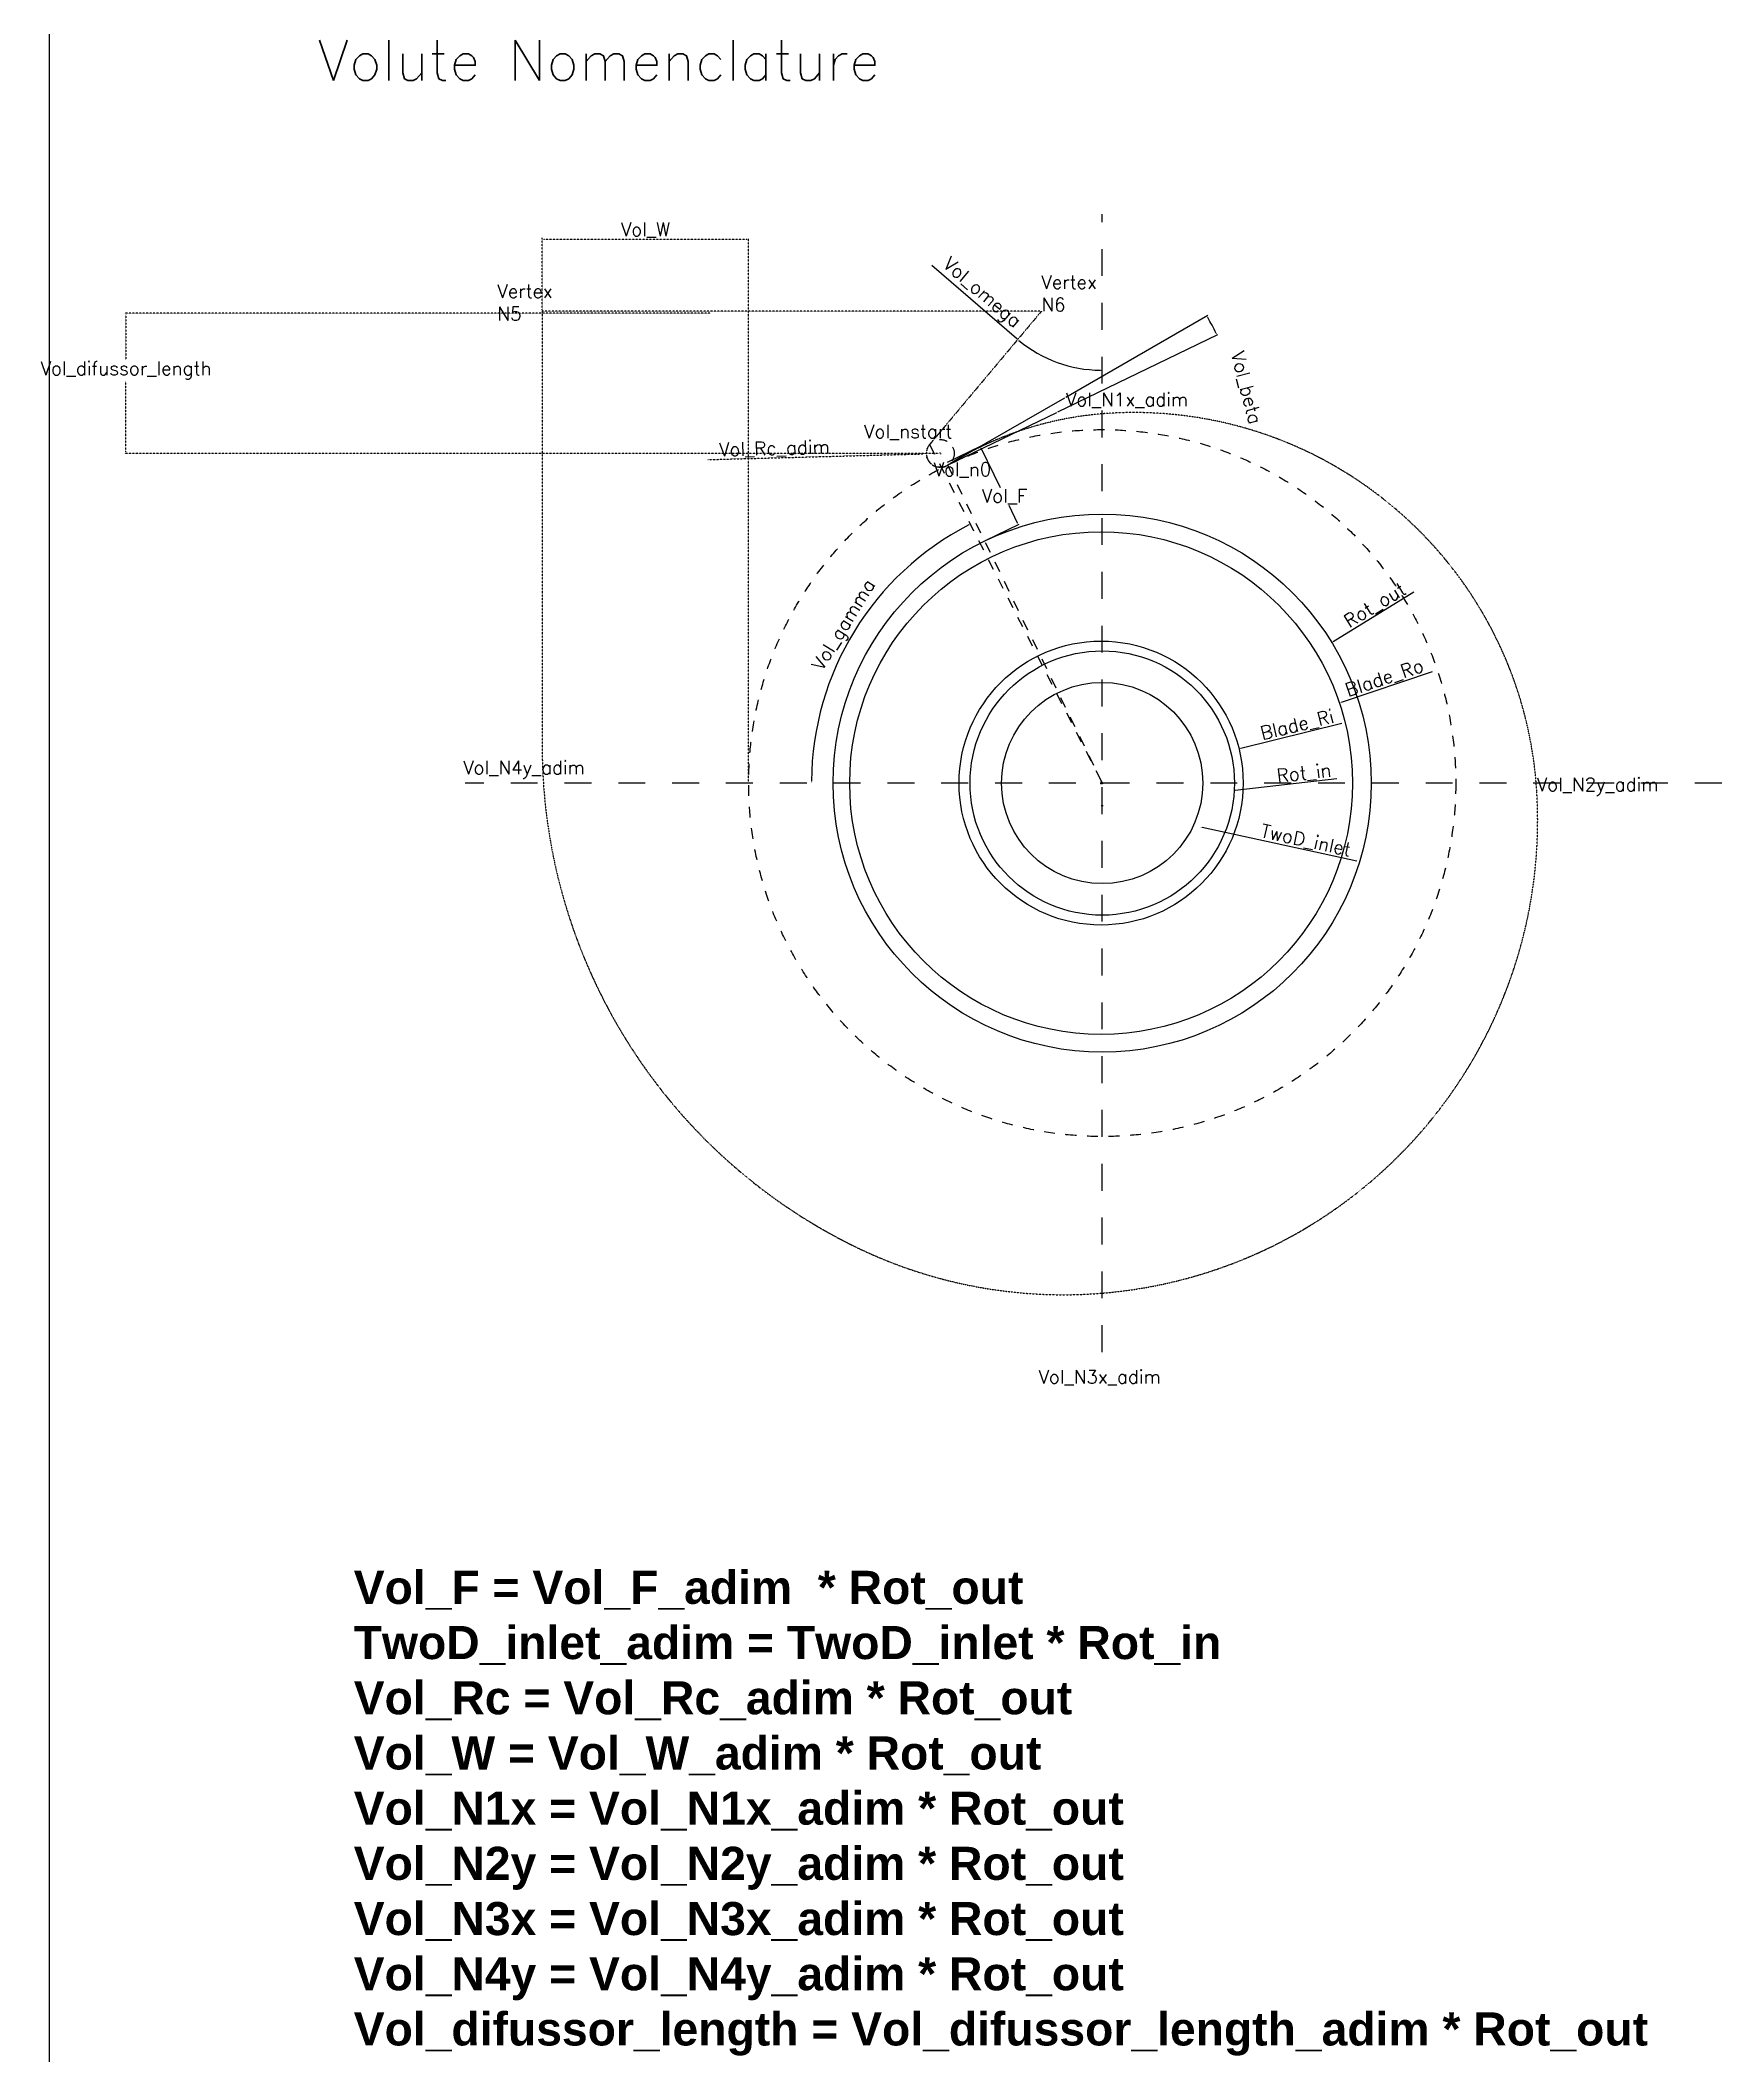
# Model space of a CAD drawing. Header units: millimetres. Extents: x -85106 to 1277320, y -430821 to 441618.
# Drawn here: x 659 to 3783, y -3817 to -72 of the extents above; entities that cross this region are included whole.
import ezdxf

# ---------------------------------------------------------------- set-up
doc = ezdxf.new("R2010")
doc.units = ezdxf.units.MM
doc.header["$PDMODE"] = 35
doc.linetypes.add('HIDDEN', pattern=[0.2, 0.1, -0.1])
doc.styles.add('ROMANS', font='romans.shx', dxfattribs={"height": 25})
doc.styles.add('SANSSERIFBOLD', font='sasb____.pfb', dxfattribs={"height": 61.539317})
doc.styles.get("Standard").update_dxf_attribs({"font": 'romans.shx', "height": 10})
doc.dimstyles.get("Standard").update_dxf_attribs({"dimscale": 0.8, "dimtxt": 4, "dimasz": 4, "dimexe": 2.5, "dimexo": 2.5, "dimgap": 4, "dimtad": 1, "dimdec": 1, "dimzin": 0, "dimdsep": 46, "dimtxsty": 'Standard', "dimcen": 2.5, "dimclrt": 4, "dimadec": 1, "dimazin": 0, "dimtfac": 1, "dimtdec": 1, "dimtofl": 0, "dimtmove": 0, "dimatfit": 3, "dimfxl": 1, "dimtolj": 1, "dimtzin": 0, "dimarcsym": 0})

# ---------------------------------------------------------------- blocks, each defined once
blk = doc.blocks.new('*D36')
at = {"color": 0, "lineweight": -2}
for p, q in [((2564.5, -734.8), (2828.4, -582.7)), ((2549.5, -762.3), (2847.2, -618.2))]:
    blk.add_line(p, q, dxfattribs=at)
blk.add_arc((2345.1, -861.3), 555.8, 26.1567, 29.6228, dxfattribs=at)
at = {"color": 0}
for points in [[(2827.8, -586.8), (2828.7, -586.2), (2826.7, -583.7)], [(2844.5, -616), (2843.5, -616.5), (2845.4, -619.1)]]:
    blk.add_solid(points, dxfattribs=at)
at = {"layer": 'Defpoints', "color": 0}
for p in [(2833.2, -595.4), (2562.7, -735.8), (2547.7, -763.2), (2345.1, -861.3), (2345.1, -861.3)]:
    blk.add_point(p, dxfattribs=at)
at = {"color": 4, "insert": (2899.5, -717.8), "char_height": 25, "attachment_point": 5, "rotation": 284.5092, "style": 'ROMANS'}
blk.add_mtext('\\A1;Vol_beta', dxfattribs=at)
blk = doc.blocks.new('*D37')
at = {"color": 0, "lineweight": -2}
blk.add_line((2472.7, -625.7), (2315.5, -490.2), dxfattribs=at)
for start, end in [(229.2496, 230), (230.7504, 269.2496)]:
    blk.add_arc((2632.2, -440.6), 244.3, start, end, dxfattribs=at)
at = {"color": 0}
for points in [[(2477.3, -630.3), (2478, -629.4), (2475.2, -627.8)], [(2629, -684.4), (2629, -685.5), (2632.2, -685)]]:
    blk.add_solid(points, dxfattribs=at)
at = {"layer": 'Defpoints', "color": 0}
for p in [(2632.2, -394.5), (2519.2, -575.3), (2575.9, -678.4), (2311.6, -822.8), (2632.2, -2509.6)]:
    blk.add_point(p, dxfattribs=at)
at = {"color": 4, "insert": (2407.1, -542.9), "char_height": 25, "attachment_point": 5, "rotation": 319.2496, "style": 'ROMANS'}
blk.add_mtext('\\A1;Vol_omega', dxfattribs=at)
blk = doc.blocks.new('*D38')
at = {"color": 0, "lineweight": -2}
blk.add_arc((2632.2, -1452), 540.1, 117.3426, 179.6605, dxfattribs=at)
at = {"color": 0}
for points in [[(2383.9, -971.8), (2384.4, -972.8), (2387, -970.8)], [(2092.7, -1448.8), (2091.6, -1448.8), (2092.1, -1452)]]:
    blk.add_solid(points, dxfattribs=at)
at = {"layer": 'Defpoints', "color": 0}
for p in [(2311.6, -822.8), (2230.9, -1090.7), (1448.4, -1452), (2632.2, -1452), (3783.2, -1452)]:
    blk.add_point(p, dxfattribs=at)
at = {"color": 4, "insert": (2154.8, -1159.5), "char_height": 25, "attachment_point": 5, "rotation": 58.5015, "style": 'ROMANS'}
blk.add_mtext('\\A1;Vol_gamma', dxfattribs=at)
blk = doc.blocks.new('*D39')
at = {"color": 0, "lineweight": -2}
for p, q in [((2344.5, -855.5), (2407.2, -825)), ((2406.8, -828.8), (2442.7, -902.6)), ((2475, -969), (2459.1, -936.4)), ((2415.4, -1001.5), (2478.2, -971))]:
    blk.add_line(p, q, dxfattribs=at)
at = {"color": 0}
for points in [[(2407.3, -828.5), (2406.3, -829), (2405.4, -825.9)], [(2475.4, -968.8), (2474.5, -969.2), (2476.4, -971.9)]]:
    blk.add_solid(points, dxfattribs=at)
at = {"layer": 'Defpoints', "color": 0}
for p in [(2342.7, -856.4), (2476.4, -971.9), (2413.6, -1002.3)]:
    blk.add_point(p, dxfattribs=at)
at = {"color": 7, "insert": (2450.9, -919.5), "char_height": 25, "attachment_point": 5, "style": 'ROMANS'}
blk.add_mtext('\\A1;Vol_F', dxfattribs=at)
blk = doc.blocks.new('*D40')
at = {"color": 0, "lineweight": -2}
for p, q in [((2630.2, -1494), (2634.2, -1494)), ((2632.2, -1496), (2632.2, -1492)), ((3105.4, -1597.1), (2818, -1534.4))]:
    blk.add_line(p, q, dxfattribs=at)
at = {"color": 0}
blk.add_solid([(2818.1, -1533.9), (2817.9, -1535), (2814.9, -1533.8)], dxfattribs=at)
at = {"layer": 'Defpoints', "color": 0}
for p in [(2632.2, -1494), (2814.9, -1533.8)]:
    blk.add_point(p, dxfattribs=at)
at = {"color": 4, "insert": (3010.5, -1559.1), "char_height": 25, "attachment_point": 5, "rotation": 347.7105, "style": 'ROMANS'}
blk.add_mtext('\\A1;TwoD_inlet', dxfattribs=at)
blk = doc.blocks.new('*D41')
at = {"color": 0, "lineweight": -2}
for p, q in [((3077.4, -1341.5), (2889.5, -1387.9)), ((2628.2, -1452), (2632.2, -1452)), ((2630.2, -1454), (2630.2, -1450))]:
    blk.add_line(p, q, dxfattribs=at)
at = {"color": 0}
blk.add_solid([(2889.4, -1387.4), (2889.6, -1388.5), (2886.4, -1388.7)], dxfattribs=at)
at = {"layer": 'Defpoints', "color": 0}
for p in [(2886.4, -1388.7), (2630.2, -1452)]:
    blk.add_point(p, dxfattribs=at)
at = {"color": 4, "insert": (2994.5, -1344.6), "char_height": 25, "attachment_point": 5, "rotation": 13.8854, "style": 'ROMANS'}
blk.add_mtext('\\A1;Blade_Ri', dxfattribs=at)
blk = doc.blocks.new('*D42')
at = {"color": 0, "lineweight": -2}
for p, q in [((3245.4, -1245.2), (3076.1, -1302.1)), ((2628.2, -1452), (2632.2, -1452)), ((2630.2, -1454), (2630.2, -1450))]:
    blk.add_line(p, q, dxfattribs=at)
at = {"color": 0}
blk.add_solid([(3075.9, -1301.6), (3076.2, -1302.7), (3073, -1303.2)], dxfattribs=at)
at = {"layer": 'Defpoints', "color": 0}
for p in [(3073, -1303.2), (2630.2, -1452)]:
    blk.add_point(p, dxfattribs=at)
at = {"color": 4, "insert": (3156.9, -1257.2), "char_height": 25, "attachment_point": 5, "rotation": 18.5829, "style": 'ROMANS'}
blk.add_mtext('\\A1;Blade_Ro', dxfattribs=at)
blk = doc.blocks.new('*D43')
at = {"color": 0, "lineweight": -2}
for p, q in [((3211.5, -1097.4), (3061.4, -1189.3)), ((2630.2, -1452), (2634.2, -1452)), ((2632.2, -1454), (2632.2, -1450))]:
    blk.add_line(p, q, dxfattribs=at)
at = {"color": 0}
blk.add_solid([(3061.1, -1188.8), (3061.7, -1189.7), (3058.7, -1191)], dxfattribs=at)
at = {"layer": 'Defpoints', "color": 0}
for p in [(3058.7, -1191), (2632.2, -1452)]:
    blk.add_point(p, dxfattribs=at)
at = {"color": 4, "insert": (3139, -1121.9), "char_height": 25, "attachment_point": 5, "rotation": 31.4767, "style": 'ROMANS'}
blk.add_mtext('\\A1;Rot_out', dxfattribs=at)
blk = doc.blocks.new('*D44')
at = {"color": 0, "lineweight": -2}
for p, q in [((3068.4, -1444.3), (2879.4, -1465.8)), ((2630.2, -1494), (2634.2, -1494)), ((2632.2, -1496), (2632.2, -1492))]:
    blk.add_line(p, q, dxfattribs=at)
at = {"color": 0}
blk.add_solid([(2879.3, -1465.3), (2879.4, -1466.3), (2876.2, -1466.2)], dxfattribs=at)
at = {"layer": 'Defpoints', "color": 0}
for p in [(2632.2, -1494), (2876.2, -1466.2)]:
    blk.add_point(p, dxfattribs=at)
at = {"color": 4, "insert": (3007.1, -1434.2), "char_height": 25, "attachment_point": 5, "rotation": 6.5025, "style": 'ROMANS'}
blk.add_mtext('\\A1;Rot_in', dxfattribs=at)
blk = doc.blocks.new('*D45')
at = {"color": 0, "linetype": 'HIDDEN', "lineweight": -2}
for p, q in [((1899.5, -850.9), (2302.3, -840.2)), ((2329.3, -839.4), (2333.3, -839.4)), ((2331.3, -841.4), (2331.3, -837.4))]:
    blk.add_line(p, q, dxfattribs=at)
at = {"color": 0, "linetype": 'HIDDEN'}
blk.add_solid([(2302.3, -839.6), (2302.4, -840.7), (2305.5, -840.1)], dxfattribs=at)
at = {"layer": 'Defpoints', "color": 0, "linetype": 'HIDDEN'}
for p in [(2305.5, -840.1), (2331.3, -839.4)]:
    blk.add_point(p, dxfattribs=at)
at = {"color": 7, "linetype": 'HIDDEN', "insert": (2023.1, -830.7), "char_height": 25, "attachment_point": 5, "rotation": 1.5315, "style": 'ROMANS'}
blk.add_mtext('\\A1;Vol_Rc_adim', dxfattribs=at)
blk = doc.blocks.new('*D46')
at = {"color": 0, "linetype": 'HIDDEN', "lineweight": -2}
for p, q in [((1591.6, -573.3), (1591.6, -439)), ((1594.8, -441), (1972.1, -441)), ((1975.3, -1450), (1975.3, -439))]:
    blk.add_line(p, q, dxfattribs=at)
at = {"color": 0, "linetype": 'HIDDEN'}
for points in [[(1594.8, -440.5), (1594.8, -441.6), (1591.6, -441)], [(1972.1, -440.5), (1972.1, -441.6), (1975.3, -441)]]:
    blk.add_solid(points, dxfattribs=at)
at = {"layer": 'Defpoints', "color": 0, "linetype": 'HIDDEN'}
for p in [(1975.3, -441), (1591.6, -575.3), (1975.3, -1452)]:
    blk.add_point(p, dxfattribs=at)
at = {"color": 7, "linetype": 'HIDDEN', "insert": (1783.5, -424.1), "char_height": 25, "attachment_point": 5, "style": 'ROMANS'}
blk.add_mtext('\\A1;Vol_W', dxfattribs=at)
blk = doc.blocks.new('*D47')
at = {"color": 0, "linetype": 'HIDDEN', "lineweight": -2}
for p, q in [((1903.9, -578.8), (816.4, -578.8)), ((818.4, -582), (818.4, -665.5)), ((818.4, -836.2), (818.4, -705.2)), ((2329.3, -839.4), (816.4, -839.4))]:
    blk.add_line(p, q, dxfattribs=at)
at = {"color": 0, "linetype": 'HIDDEN'}
for points in [[(817.9, -582), (819, -582), (818.4, -578.8)], [(817.9, -836.2), (819, -836.2), (818.4, -839.4)]]:
    blk.add_solid(points, dxfattribs=at)
at = {"layer": 'Defpoints', "color": 0, "linetype": 'HIDDEN'}
for p in [(1905.9, -578.8), (818.4, -839.4), (2331.3, -839.4)]:
    blk.add_point(p, dxfattribs=at)
at = {"color": 7, "linetype": 'HIDDEN', "insert": (818.4, -685.4), "char_height": 25, "attachment_point": 5, "style": 'ROMANS'}
blk.add_mtext('\\A1;Vol_difussor_length', dxfattribs=at)

msp = doc.modelspace()

# ---------------------------------------------------------------- linework, layer by layer
at = {"color": 0, "linetype": 'HIDDEN', "ltscale": 500}
msp.add_line((2632.23, -2509.58), (2632.23, -394.49), dxfattribs=at)
at = {"color": 6, "linetype": 'HIDDEN'}
for p, q in [((2519.24, -575.3), (1591.64, -575.3)), ((1591.64, -575.3), (1591.64, -1382.31)), ((1591.64, -575.3), (1591.64, -1382.31)), ((2519.24, -575.3), (2311.57, -822.79))]:
    msp.add_line(p, q, dxfattribs=at)
for p, q in [((2345.06, -861.25), (2562.74, -735.81)), ((2345.06, -861.25), (2547.71, -763.17)), ((2630.23, -1452.04), (2634.23, -1452.04)), ((2632.23, -1454.04), (2632.23, -1450.04))]:
    msp.add_line(p, q)
at = {"color": 253, "linetype": 'HIDDEN', "ltscale": 200}
msp.add_line((2311.57, -822.79), (2632.23, -1452.04), dxfattribs=at)
at = {"linetype": 'HIDDEN', "ltscale": 200}
msp.add_line((2345.06, -861.25), (2632.23, -1452.04), dxfattribs=at)
at = {"linetype": 'HIDDEN', "ltscale": 500}
msp.add_line((3783.23, -1452.04), (1448.41, -1452.04), dxfattribs=at)
msp.add_lwpolyline([(676.5, 224.16), (8900.31, 224.16), (8900.31, -3953.88), (676.5, -3953.88)], close=True)
for centre, radius in [((7623.44, -1992.54), 92728.98), ((2630.23, -1452.04), 467.16), ((2630.23, -1452.04), 263.9), ((2632.23, -1452.04), 245.54)]:
    msp.add_circle(centre, radius)
at = {"linetype": 'HIDDEN', "ltscale": 200}
msp.add_circle((2632.23, -1452.04), 656.88, dxfattribs=at)
at = {"linetype": 'HIDDEN', "ltscale": 150}
msp.add_circle((2331.35, -839.38), 25.82, dxfattribs=at)
at = {"color": 6}
for radius in [500, 186.95]:
    msp.add_circle((2632.23, -1452.04), radius, dxfattribs=at)
at = {"color": 6, "linetype": 'HIDDEN'}
for centre, radius, start, end in [((2684.25, -1401.92), 638.26, 93.34691, 122.10191), ((2690.79, -1513.77), 750.3, 3.43596, 93.34691), ((2690.79, -1513.77), 750.3, 3.43596, 93.34691), ((2331.35, -839.38), 25.82, 140, 302.10191), ((2628.05, -1382.31), 1036.42, 180, 243.9576), ((2628.05, -1382.31), 1036.42, 180, 243.9576), ((2559.98, -1521.63), 881.35, 243.9576, 3.43596), ((2559.98, -1521.63), 881.35, 243.9576, 3.43596)]:
    msp.add_arc(centre, radius, start, end, dxfattribs=at)

# ---------------------------------------------------------------- texts
at = {"color": 6, "insert": (1174.98, -71.63), "char_height": 75, "width": 2490.2385, "attachment_point": 1}
msp.add_mtext('Volute Nomenclature', dxfattribs=at)
at = {"color": 7, "linetype": 'HIDDEN', "char_height": 25, "width": 23.9911, "attachment_point": 1, "style": 'ROMANS'}
for s, insert in [('Vertex\\PN6', (2519.24, -508.63)), ('Vertex\\PN5', (1508.39, -525.41)), ('Vol_N4y_adim', (1444.95, -1410.74)), ('Vol_N2y_adim', (3439.74, -1442.14)), ('Vol_N3x_adim', (2513.93, -2543.06))]:
    msp.add_mtext(s, dxfattribs=dict(at, insert=insert))
at = {"color": 4, "linetype": 'HIDDEN', "insert": (2564.86, -726.7), "char_height": 25, "width": 23.9911, "attachment_point": 1, "style": 'ROMANS'}
msp.add_mtext('Vol_N1x_adim', dxfattribs=at)
at = {"char_height": 25, "attachment_point": 1, "style": 'ROMANS'}
for s, insert, width in [('Vol_nstart', (2189.73, -785.97), 102.0313), ('Vol_n0', (2319.03, -856.38), 100.9676)]:
    msp.add_mtext(s, dxfattribs=dict(at, insert=insert, width=width))
at = {"color": 4, "insert": (1241.55, -2916.01), "char_height": 61.5393, "width": 2625.6622, "attachment_point": 1, "style": 'SANSSERIFBOLD'}
msp.add_mtext('{\\C7;Vol_F} = Vol_F_adim  * Rot_out\\P{\\C7;TwoD_inlet_adim }= TwoD_inlet * Rot_in\\P{\\C7;Vol_Rc }= Vol_Rc_adim * Rot_out\\P{\\C7;Vol_W }= Vol_W_adim * Rot_out\\P{\\C7;Vol_N1x }= Vol_N1x_adim * Rot_out\\P{\\C7;Vol_N2y }= Vol_N2y_adim * Rot_out\\P{\\C7;Vol_N3x }= Vol_N3x_adim * Rot_out\\P{\\C7;Vol_N4y }= Vol_N4y_adim * Rot_out\\P{\\C7;Vol_difussor_length }= Vol_difussor_length_adim * Rot_out', dxfattribs=at)

# ---------------------------------------------------------------- dimensions: what is measured, and where the dimension line sits
at = {"linetype": 'HIDDEN'}
dim = msp.add_linear_dim(base=(1975.35, -441.03), p1=(1591.64, -575.3), p2=(1975.35, -1452.04), text='Vol_W', dimstyle='Standard', override={"dimtxsty": 'ROMANS', "dimclrt": 7}, dxfattribs=at)
dim.commit()
dim.dimension.update_dxf_attribs({"geometry": '*D46', "text_midpoint": (1783.49, -424.14)})
for base, line1, line2, text, picture, middle in [((2575.89, -678.37), ((2632.23, -2509.58), (2632.23, -394.49)), ((2519.24, -575.3), (2311.57, -822.79)), 'Vol_omega', '*D37', (2407.08, -542.92)), ((2230.85, -1090.66), ((2311.57, -822.79), (2632.23, -1452.04)), ((3783.23, -1452.04), (1448.41, -1452.04)), 'Vol_gamma', '*D38', (2154.78, -1159.47))]:
    dim = msp.add_angular_dim_2l(base=base, line1=line1, line2=line2, text=text, dimstyle='Standard', override={"dimtxsty": 'ROMANS'})
    dim.commit()
    dim.dimension.update_dxf_attribs({"geometry": picture, "text_midpoint": middle})
dim = msp.add_linear_dim(base=(818.43, -839.38), p1=(1905.9, -578.8), p2=(2331.35, -839.38), angle=90, text='Vol_difussor_length', dimstyle='Standard', override={"dimtih": 1, "dimtxsty": 'ROMANS', "dimclrt": 7}, dxfattribs=at)
dim.commit()
dim.dimension.update_dxf_attribs({"geometry": '*D47', "text_midpoint": (818.43, -685.37), "dimtype": 160})
dim = msp.add_angular_dim_2l(base=(2833.2, -595.36), line1=((2345.06, -861.25), (2547.71, -763.17)), line2=((2345.06, -861.25), (2562.74, -735.81)), text='Vol_beta', dimstyle='Standard', override={"dimtxsty": 'ROMANS'})
dim.commit()
dim.dimension.update_dxf_attribs({"geometry": '*D36', "text_midpoint": (2883.19, -721.99), "dimtype": 162})
dim = msp.add_radius_dim(center=(2331.35, -839.38), mpoint=(2305.54, -840.07), text='Vol_Rc_adim', dimstyle='Standard', override={"dimtxsty": 'ROMANS', "dimclrt": 7}, dxfattribs=at)
dim.commit()
dim.dimension.update_dxf_attribs({"geometry": '*D45', "text_midpoint": (2023.5, -847.61), "dimtype": 164})
at = {"color": 7}
dim = msp.add_linear_dim(base=(2476.35, -971.87), p1=(2342.7, -856.38), p2=(2413.65, -1002.35), angle=295.92315, text='Vol_F', dimstyle='Standard', override={"dimtih": 1, "dimtxsty": 'ROMANS', "dimclrt": 7}, dxfattribs=at)
dim.commit()
dim.dimension.update_dxf_attribs({"geometry": '*D39', "text_midpoint": (2450.88, -919.46), "dimtype": 161})
for center, mpoint, text, picture, middle in [((2632.23, -1452.04), (3058.66, -1190.96), 'Rot_out', '*D43', (3147.85, -1136.35)), ((2630.23, -1452.04), (2886.41, -1388.71), 'Blade_Ri', '*D41', (2998.55, -1360.99)), ((2632.23, -1493.97), (2876.19, -1466.17), 'Rot_in', '*D44', (3009.04, -1451.02)), ((2632.23, -1493.97), (2814.9, -1533.77), 'TwoD_inlet', '*D40', (3006.91, -1575.59))]:
    dim = msp.add_radius_dim(center=center, mpoint=mpoint, text=text, dimstyle='Standard', override={"dimtxsty": 'ROMANS'})
    dim.commit()
    dim.dimension.update_dxf_attribs({"geometry": picture, "text_midpoint": middle, "dimtype": 164})
dim = msp.add_radius_dim(center=(2630.23, -1452.04), mpoint=(3073.03, -1303.17), text='Blade_Ro', dimstyle='Standard', override={"dimtxsty": 'ROMANS'})
dim.commit()
dim.dimension.update_dxf_attribs({"geometry": '*D42', "text_midpoint": (3156.86, -1257.16)})

doc.saveas('drawing.dxf')
